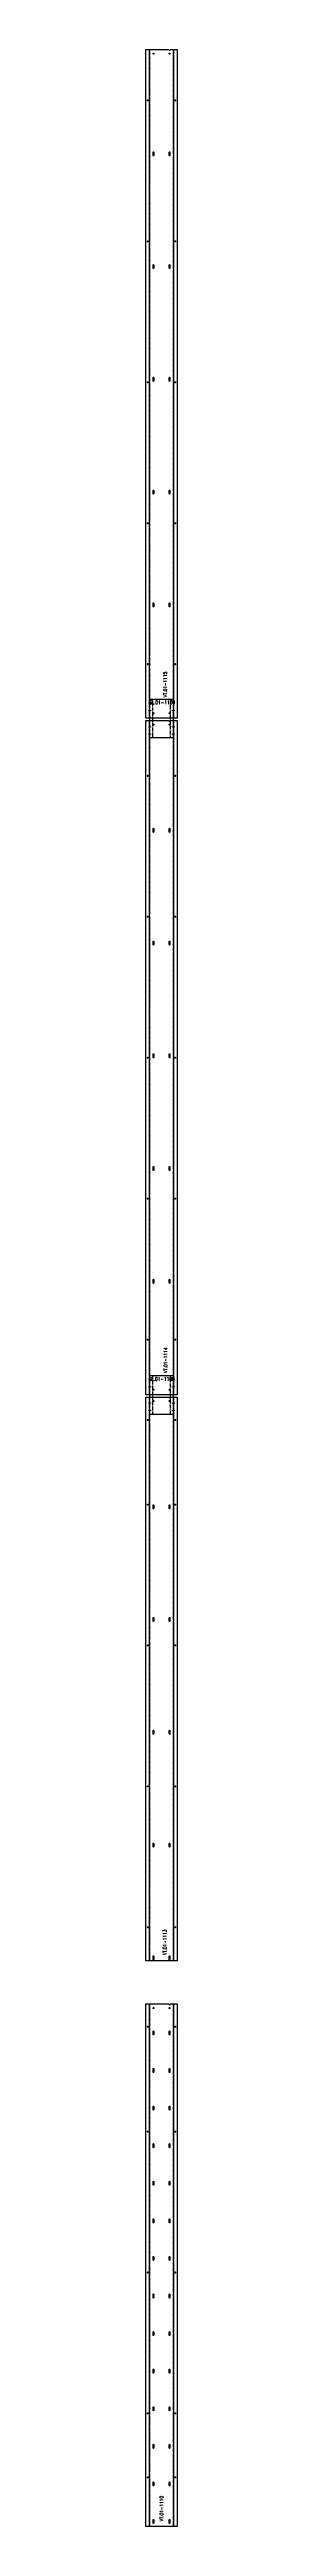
# Model space of a CAD drawing. Header units: inches. Extents: x 11737 to 18084, y -4365 to 1695.
# Drawn here: x 17221 to 17228, y -269 to 259 of the extents above; entities that cross this region are included whole.
import ezdxf

# ---------------------------------------------------------------- set-up
doc = ezdxf.new("R2010")
doc.units = ezdxf.units.IN
doc.header["$MEASUREMENT"] = 0
for name, pattern in [('NBK_Center', [0.541667, 0.333333, -0.0625, 0.083333, -0.0625]), ('NBK_Center2', [0.270833, 0.166667, -0.03125, 0.041667, -0.03125]), ('NBK_Hidden', [0.125, 0.083333, -0.041667]), ('NBK_Hidden2', [0.0625, 0.041667, -0.020833])]:
    doc.linetypes.add(name, pattern=pattern)
doc.layers.get('Defpoints').update_dxf_attribs({"color": 250, "lineweight": 0})
for name, color, linetype, lineweight in [('!Clip - bent', 20, 'Continuous', 25), ('!Dimension', 50, 'Continuous', 5), ('!Extrusion', 140, 'Continuous', 25), ('!Linetype_Center', 220, 'NBK_Center', 9), ('!Linetype_Center2', 222, 'NBK_Center2', 9), ('!Misc2', 252, 'NBK_Hidden2', 5)]:
    doc.layers.add(name, color=color, linetype=linetype, lineweight=lineweight)
doc.styles.add('Romans', font='romans.shx', dxfattribs={"width": 0.8})

# ---------------------------------------------------------------- blocks, each defined once
blk = doc.blocks.new('CLEAR SECTION HOLE')
at = {"layer": '!Linetype_Center2'}
blk.add_line((-0.33, 0), (0.26, 0), dxfattribs=at)
at = {"layer": '!Misc2'}
blk.add_lwpolyline([(-0.08, 0.1), (0, 0.1), (0, -0.1), (-0.08, -0.1)], close=True, dxfattribs=at)
blk = doc.blocks.new('WEEP HOLE')
at = {"layer": '!Linetype_Center'}
for p, q in [((-0.22, 0.37), (0.22, 0.37)), ((0, 0.83), (0, -0.08))]:
    blk.add_line(p, q, dxfattribs=at)
at = {"color": 0}
blk.add_lwpolyline([(-0.14, 0.61), (-0.14, 0.14, 0.414214), (0, 0, 0.414214), (0.14, 0.14), (0.14, 0.61, 0.414214), (0, 0.75, 0.414214)], format="xyb", close=True, dxfattribs=at)
blk = doc.blocks.new('TAP HOLE_5mm')
at = {"layer": '!Linetype_Center2'}
for points in [[(-0.18, 0), (0.18, 0)], [(0, 0.18), (0, -0.18)]]:
    blk.add_lwpolyline(points, dxfattribs=at)
blk.add_circle((0, 0), 0.101)
blk = doc.blocks.new('VT.01-1113-')
at = {"layer": '!Extrusion'}
blk.add_lwpolyline([(120.02, -1.58, 1), (120.02, -1.86), (120.02, -3.33), (0, -3.33), (0, 3.33), (120.02, 3.33)], format="xyb", close=True, dxfattribs=at)
blk.add_lwpolyline([(120.02, -2.54), (0, -2.54), (0, 2.54), (120.02, 2.54)], dxfattribs=at)
at = {"layer": '!Extrusion', "linetype": 'NBK_Hidden'}
blk.add_lwpolyline([(120.02, -2.46), (0, -2.46), (0, 2.46), (120.02, 2.46)], dxfattribs=at)
at = {"layer": '!Extrusion'}
blk.add_lwpolyline([(124.61, 2.45), (124.61, -2.45), (116.35, -2.45), (116.35, 2.45)], close=True, dxfattribs=at)
at = {"layer": '!Extrusion', "linetype": 'NBK_Hidden2'}
blk.add_lwpolyline([(124.61, 1.86), (124.61, -1.86), (116.35, -1.86), (116.35, 1.86)], close=True, dxfattribs=at)
at = {"layer": '!Dimension', "rotation": 270}
for p in [(117.15, 2.46), (118.73, 2.46), (117.15, -2.54), (118.73, -2.54)]:
    blk.add_blockref('CLEAR SECTION HOLE', p, dxfattribs=at)
at = {"layer": '!Extrusion', "rotation": 270}
for name, p in [('WEEP HOLE', (0.29, 1.72)), ('TAP HOLE_5mm', (7.16, 2.93)), ('WEEP HOLE', (24.3, 1.72)), ('TAP HOLE_5mm', (37.16, 2.93)), ('WEEP HOLE', (48.3, 1.72)), ('TAP HOLE_5mm', (67.16, 2.93)), ('WEEP HOLE', (72.3, 1.72)), ('WEEP HOLE', (96.3, 1.72)), ('TAP HOLE_5mm', (97.16, 2.93)), ('TAP HOLE_5mm', (115.18, 2.93)), ('TAP HOLE_5mm', (119.19, 1.72)), ('WEEP HOLE', (0.29, -1.72)), ('TAP HOLE_5mm', (7.16, -2.93)), ('WEEP HOLE', (24.3, -1.72)), ('TAP HOLE_5mm', (37.16, -2.93)), ('WEEP HOLE', (48.3, -1.72)), ('TAP HOLE_5mm', (67.16, -2.93)), ('WEEP HOLE', (72.3, -1.72)), ('WEEP HOLE', (96.3, -1.72)), ('TAP HOLE_5mm', (97.16, -2.93)), ('TAP HOLE_5mm', (115.18, -2.93)), ('TAP HOLE_5mm', (119.19, -1.72))]:
    blk.add_blockref(name, p, dxfattribs=at)
at = {"layer": 'Defpoints', "color": 30, "insert": (123.88, -0.03), "char_height": 0.75, "width": 1.65, "attachment_point": 5, "rotation": 270, "style": 'Romans'}
blk.add_mtext('SL.01-1100', dxfattribs=at)
at = {"layer": 'Defpoints', "color": 1, "insert": (3.96, -0.69), "char_height": 0.75, "width": 1.65, "attachment_point": 5, "style": 'Romans'}
blk.add_mtext('VT.01-1113', dxfattribs=at)
blk = doc.blocks.new('SLOTTED SECTION HOLE')
at = {"layer": '!Linetype_Center2'}
blk.add_line((-0.33, 0), (0.26, 0), dxfattribs=at)
at = {"layer": '!Misc2'}
blk.add_lwpolyline([(-0.08, 0.47), (0, 0.47), (0, -0.47), (-0.08, -0.47)], close=True, dxfattribs=at)
blk = doc.blocks.new('VT.01-1115-')
at = {"layer": '!Extrusion'}
blk.add_lwpolyline([(3.33, 0), (-3.33, 0), (-3.33, 142.35), (1.58, 142.35, 1), (1.86, 142.35), (3.33, 142.35)], format="xyb", close=True, dxfattribs=at)
blk.add_lwpolyline([(1.86, 142.35), (2.54, 142.35), (2.54, 0), (-2.54, 0), (-2.54, 142.35), (1.58, 142.35)], dxfattribs=at)
at = {"layer": '!Extrusion', "linetype": 'NBK_Hidden'}
blk.add_lwpolyline([(1.86, 142.35), (2.46, 142.35), (2.46, 0), (-2.46, 0), (-2.46, 142.35), (1.58, 142.35)], dxfattribs=at)
at = {"layer": '!Dimension'}
for p in [(-2.46, 3.24), (-2.46, 1.66), (2.54, 3.24), (2.54, 1.66)]:
    blk.add_blockref('SLOTTED SECTION HOLE', p, dxfattribs=at)
at = {"layer": '!Extrusion'}
for name, p in [('TAP HOLE_5mm', (-1.72, 141.48)), ('TAP HOLE_5mm', (1.72, 141.48)), ('TAP HOLE_5mm', (-2.93, 131.52)), ('TAP HOLE_5mm', (2.93, 131.52)), ('WEEP HOLE', (-1.72, 119.78)), ('WEEP HOLE', (1.72, 119.78)), ('TAP HOLE_5mm', (-2.93, 101.52)), ('TAP HOLE_5mm', (2.93, 101.52)), ('WEEP HOLE', (-1.72, 95.78)), ('WEEP HOLE', (1.72, 95.78)), ('TAP HOLE_5mm', (-2.93, 71.52)), ('WEEP HOLE', (-1.72, 71.78)), ('WEEP HOLE', (1.72, 71.78)), ('TAP HOLE_5mm', (2.93, 71.52)), ('WEEP HOLE', (-1.72, 47.78)), ('WEEP HOLE', (1.72, 47.78)), ('TAP HOLE_5mm', (-2.93, 41.52)), ('TAP HOLE_5mm', (2.93, 41.52)), ('WEEP HOLE', (-1.72, 23.78)), ('WEEP HOLE', (1.72, 23.78)), ('TAP HOLE_5mm', (-2.93, 11.52)), ('TAP HOLE_5mm', (2.93, 11.52)), ('TAP HOLE_5mm', (-1.72, 1.06)), ('TAP HOLE_5mm', (1.72, 1.06))]:
    blk.add_blockref(name, p, dxfattribs=at)
at = {"layer": 'Defpoints', "color": 1, "insert": (0.77, 7.19), "char_height": 0.75, "width": 1.65, "attachment_point": 5, "rotation": 90, "style": 'Romans'}
blk.add_mtext('VT.01-1115', dxfattribs=at)
blk = doc.blocks.new('VT.01-1114-')
at = {"layer": '!Extrusion'}
blk.add_lwpolyline([(-2.45, 148.09), (2.45, 148.09), (2.45, 139.83), (-2.45, 139.83)], close=True, dxfattribs=at)
at = {"layer": '!Extrusion', "linetype": 'NBK_Hidden2'}
blk.add_lwpolyline([(-1.86, 148.09), (1.86, 148.09), (1.86, 139.83), (-1.86, 139.83)], close=True, dxfattribs=at)
at = {"layer": '!Extrusion'}
blk.add_lwpolyline([(-3.33, 0), (-3.33, 143.5), (1.58, 143.5, 1), (1.86, 143.5), (3.33, 143.5), (3.33, 0)], format="xyb", close=True, dxfattribs=at)
for points in [[(-2.54, 0), (-2.54, 143.5), (1.58, 143.5)], [(1.86, 143.5), (2.54, 143.5), (2.54, 0)]]:
    blk.add_lwpolyline(points, dxfattribs=at)
at = {"layer": '!Extrusion', "linetype": 'NBK_Hidden'}
for points in [[(-2.46, 0), (-2.46, 143.5), (1.58, 143.5)], [(1.86, 143.5), (2.46, 143.5), (2.46, 0)]]:
    blk.add_lwpolyline(points, dxfattribs=at)
at = {"layer": '!Dimension', "rotation": 360}
for name, p in [('CLEAR SECTION HOLE', (-2.46, 142.2)), ('CLEAR SECTION HOLE', (-2.46, 140.62)), ('CLEAR SECTION HOLE', (2.54, 142.2)), ('CLEAR SECTION HOLE', (2.54, 140.62)), ('SLOTTED SECTION HOLE', (-2.46, 3.24)), ('SLOTTED SECTION HOLE', (-2.46, 1.66)), ('SLOTTED SECTION HOLE', (2.54, 3.24)), ('SLOTTED SECTION HOLE', (2.54, 1.66))]:
    blk.add_blockref(name, p, dxfattribs=at)
at = {"layer": '!Extrusion', "rotation": 360}
for name, p in [('TAP HOLE_5mm', (-1.72, 142.67)), ('TAP HOLE_5mm', (1.72, 142.67)), ('TAP HOLE_5mm', (-2.93, 131.75)), ('TAP HOLE_5mm', (2.93, 131.75)), ('WEEP HOLE', (-1.72, 119.78)), ('WEEP HOLE', (1.72, 119.78)), ('TAP HOLE_5mm', (-2.93, 101.75)), ('TAP HOLE_5mm', (2.93, 101.75)), ('WEEP HOLE', (-1.72, 95.78)), ('WEEP HOLE', (1.72, 95.78)), ('TAP HOLE_5mm', (-2.93, 71.75)), ('WEEP HOLE', (-1.72, 71.78)), ('WEEP HOLE', (1.72, 71.78)), ('TAP HOLE_5mm', (2.93, 71.75)), ('WEEP HOLE', (-1.72, 47.78)), ('WEEP HOLE', (1.72, 47.78)), ('TAP HOLE_5mm', (-2.93, 41.75)), ('TAP HOLE_5mm', (2.93, 41.75)), ('WEEP HOLE', (-1.72, 23.78)), ('WEEP HOLE', (1.72, 23.78)), ('TAP HOLE_5mm', (-2.93, 11.75)), ('TAP HOLE_5mm', (2.93, 11.75)), ('TAP HOLE_5mm', (-1.72, 1.06)), ('TAP HOLE_5mm', (1.72, 1.06))]:
    blk.add_blockref(name, p, dxfattribs=at)
at = {"layer": 'Defpoints', "color": 30, "insert": (0.12, 147.38), "char_height": 0.75, "width": 1.65, "attachment_point": 5, "style": 'Romans'}
blk.add_mtext('SL.01-1100', dxfattribs=at)
at = {"layer": 'Defpoints', "color": 1, "insert": (0.85, 7.35), "char_height": 0.75, "width": 1.65, "attachment_point": 5, "rotation": 90, "style": 'Romans'}
blk.add_mtext('VT.01-1114', dxfattribs=at)
blk = doc.blocks.new('VT.01-1110-')
at = {"layer": '!Extrusion'}
blk.add_lwpolyline([(3.33, 0), (-3.33, 0), (-3.33, 111.22), (1.58, 111.22, 1), (1.86, 111.22), (3.33, 111.22)], format="xyb", close=True, dxfattribs=at)
for points in [[(-2.54, 111.22), (1.58, 111.22)], [(1.86, 111.22), (2.54, 111.22), (2.54, 0), (-2.54, 0), (-2.54, 111.22), (1.58, 111.22)], [(1.86, 111.22), (2.54, 111.22)]]:
    blk.add_lwpolyline(points, dxfattribs=at)
at = {"layer": '!Extrusion', "linetype": 'NBK_Hidden'}
blk.add_lwpolyline([(1.86, 111.22), (2.46, 111.22), (2.46, 0), (-2.46, 0), (-2.46, 111.22), (1.58, 111.22)], dxfattribs=at)
at = {"layer": '!Extrusion', "rotation": 360}
for name, p in [('TAP HOLE_5mm', (-2.93, 106.38)), ('WEEP HOLE', (-1.72, 104.68)), ('TAP HOLE_5mm', (-1.72, 110.35)), ('WEEP HOLE', (1.72, 104.68)), ('TAP HOLE_5mm', (1.72, 110.35)), ('TAP HOLE_5mm', (2.93, 106.38)), ('WEEP HOLE', (-1.72, 96.68)), ('WEEP HOLE', (1.72, 96.68)), ('WEEP HOLE', (-1.72, 88.68)), ('WEEP HOLE', (1.72, 88.68)), ('TAP HOLE_5mm', (-2.93, 84.06)), ('WEEP HOLE', (-1.72, 80.68)), ('WEEP HOLE', (1.72, 80.68)), ('TAP HOLE_5mm', (2.93, 84.06)), ('WEEP HOLE', (-1.72, 72.68)), ('WEEP HOLE', (1.72, 72.68)), ('WEEP HOLE', (-1.72, 64.68)), ('WEEP HOLE', (1.72, 64.68)), ('TAP HOLE_5mm', (-2.93, 54.06)), ('WEEP HOLE', (-1.72, 56.68)), ('WEEP HOLE', (1.72, 56.68)), ('TAP HOLE_5mm', (2.93, 54.06)), ('WEEP HOLE', (-1.72, 48.68)), ('WEEP HOLE', (1.72, 48.68)), ('WEEP HOLE', (-1.72, 40.68)), ('WEEP HOLE', (1.72, 40.68)), ('WEEP HOLE', (-1.72, 32.68)), ('WEEP HOLE', (1.72, 32.68)), ('TAP HOLE_5mm', (-2.93, 24.06)), ('WEEP HOLE', (-1.72, 24.68)), ('WEEP HOLE', (1.72, 24.68)), ('TAP HOLE_5mm', (2.93, 24.06)), ('WEEP HOLE', (-1.72, 16.68)), ('WEEP HOLE', (1.72, 16.68)), ('TAP HOLE_5mm', (-2.93, 10.43)), ('TAP HOLE_5mm', (2.93, 10.43)), ('WEEP HOLE', (-1.72, 8.68)), ('WEEP HOLE', (1.72, 8.68)), ('WEEP HOLE', (-1.72, 0.68)), ('WEEP HOLE', (1.72, 0.68))]:
    blk.add_blockref(name, p, dxfattribs=at)
at = {"layer": 'Defpoints', "color": 1, "insert": (0, 3.81), "char_height": 0.75, "width": 1.65, "attachment_point": 5, "rotation": 90, "style": 'Romans'}
blk.add_mtext('VT.01-1110', dxfattribs=at)

msp = doc.modelspace()

# ---------------------------------------------------------------- block references
at = {"layer": '!Clip - bent', "color": 2}
msp.add_blockref('VT.01-1114-', (17224.31009, -27.70767), dxfattribs=at)
at = {"layer": '!Clip - bent', "color": 2, "rotation": 360}
msp.add_blockref('VT.01-1110-', (17224.31009, -268.60147), dxfattribs=at)
at = {"layer": '!Dimension'}
msp.add_blockref('VT.01-1115-', (17224.31009, 116.29233), dxfattribs=at)
at = {"layer": '!Dimension', "color": 1, "rotation": 90}
msp.add_blockref('VT.01-1113-', (17224.31009, -148.22785), dxfattribs=at)

doc.saveas('drawing.dxf')
